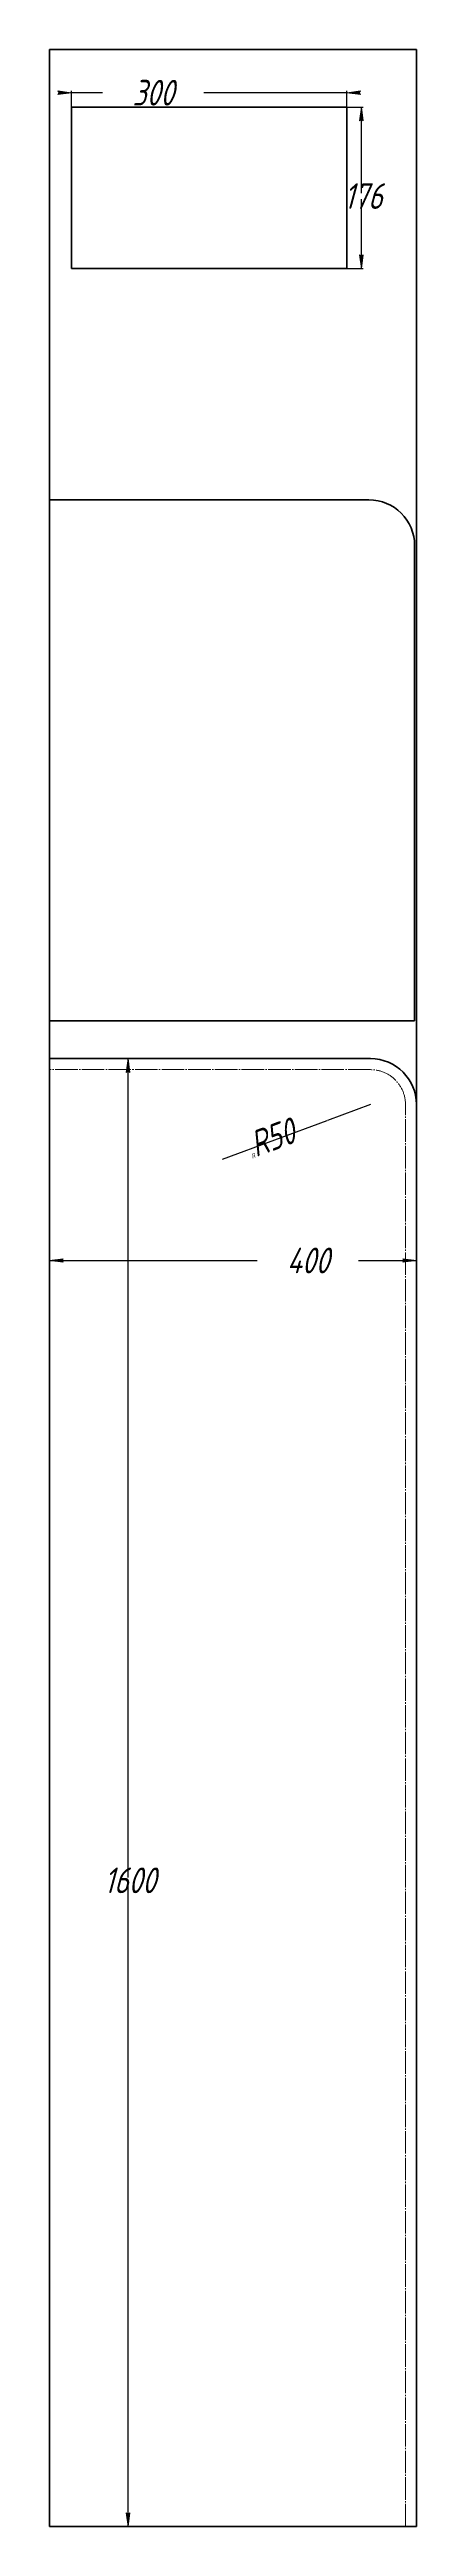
# Model space of a CAD drawing. Header units: millimetres. Extents: x -196 to 3476, y -2003 to 707.
# Drawn here: x 1742 to 2142, y -1995 to 705 of the extents above; entities that cross this region are included whole.
import ezdxf

# ---------------------------------------------------------------- set-up
doc = ezdxf.new("R2010")
doc.units = ezdxf.units.MM
for name, pattern in [('K5LT_AXLED', [29.02777862548828, 24.52777862548828, -1.5, 1.5, -1.5]), ('K5LT_BASIC', [0]), ('K5LT_THIN', [0])]:
    doc.linetypes.add(name, pattern=pattern)
doc.layers.add('Системный слой', color=7, linetype='Continuous')
doc.styles.add('KDIMTEXTSTYLE', font='GOST_AU.SHX', dxfattribs={"width": 0.96, "oblique": 15, "height": 5})
doc.dimstyles.new('KDIMSTYLE (1.00)', dxfattribs={"dimtxt": 5, "dimasz": 1, "dimexe": 2, "dimexo": 0, "dimgap": 1, "dimtad": 1, "dimtxsty": 'KDIMTEXTSTYLE', "dimsah": 1, "dimcen": 0, "dimdle": 1, "dimadec": 0, "dimazin": 0, "dimtfac": 0.667, "dimtmove": 0, "dimatfit": 3, "dimfxl": 1, "dimtvp": 1, "dimtolj": 1, "dimtzin": 0, "dimarcsym": 0})

# ---------------------------------------------------------------- blocks, each defined once
blk = doc.blocks.new('U3')
at = {"layer": 'Системный слой', "color": 150, "linetype": 'K5LT_BASIC', "lineweight": 60, "true_color": 0x0080ff}
for p, q in [((1741.502215718783, -1995.254102410818), (1741.502215718783, 704.7458975891816)), ((1741.502215718783, 704.7458975891816), (2141.502215718783, 704.7458975891816)), ((2141.502215718783, 704.7458975891816), (2141.502215718783, -1995.254102410818)), ((2141.502215718783, -1995.254102410818), (1741.502215718783, -1995.254102410818))]:
    blk.add_line(p, q, dxfattribs=at)
blk = doc.blocks.new('KDIMARROW_01')
at = {"layer": 'Системный слой'}
blk.add_hatch(color=0, dxfattribs=at).paths.add_polyline_path([(0, 0), (-15, 1.974787473678591), (-13.5, 1.7e-15), (-15, -1.974787473678587)])
at = {"layer": 'Системный слой', "color": 0, "linetype": 'K5LT_THIN', "lineweight": 18}
for p, q in [((-13.5, 1.7e-15), (-15, 1.974787473678591)), ((-15, 1.974787473678591), (0, 0)), ((0, 0), (-15, -1.974787473678587)), ((-15, -1.974787473678587), (-13.5, 1.7e-15)), ((0, 0), (-1, 0))]:
    blk.add_line(p, q, dxfattribs=at)

msp = doc.modelspace()

# ---------------------------------------------------------------- linework, layer by layer
at = {"layer": 'Системный слой', "color": 150, "linetype": 'K5LT_BASIC', "lineweight": 60, "true_color": 0x0080ff}
for p, q in [((1765.502215718783, 465.9725491555375), (1765.502215718783, 641.9725491555375)), ((1765.502215718783, 641.9725491555375), (2065.502215718783, 641.9725491555374)), ((2065.502215718783, 641.9725491555374), (2065.502215718783, 465.9725491555375)), ((2065.502215718783, 465.9725491555375), (1765.502215718783, 465.9725491555375)), ((2089.502215718783, 213.9416177480139), (1741.502215718783, 213.9416177480139)), ((1741.502215718783, 213.9416177480139), (1741.502215718783, -354.0583822519866)), ((2139.502215718783, -354.0583822519866), (2139.502215718783, 163.9416177480139)), ((1741.502215718783, -354.0583822519866), (2139.502215718783, -354.0583822519866)), ((1741.502215718783, -395.2541024108185), (1741.502215718783, -1995.254102410818)), ((2091.502215718783, -395.2541024108186), (1741.502215718783, -395.2541024108185)), ((2141.502215718783, -1995.254102410818), (2141.502215718783, -445.2541024108184)), ((1741.502215718783, -1995.254102410818), (2141.502215718783, -1995.254102410818))]:
    msp.add_line(p, q, dxfattribs=at)
at = {"layer": 'Системный слой', "color": 30, "linetype": 'K5LT_AXLED', "lineweight": 18, "true_color": 0xff8000}
for p, q in [((2091.502215718783, -407.2541024108186), (1741.502215718783, -407.2541024108185)), ((2129.502215718783, -1995.254102410818), (2129.502215718783, -445.2541024108184))]:
    msp.add_line(p, q, dxfattribs=at)
at = {"layer": 'Системный слой', "color": 150, "linetype": 'K5LT_BASIC', "lineweight": 60, "true_color": 0x0080ff}
for centre, end in [((2089.502215718783, 163.9416177480139), 90), ((2091.502215718783, -445.2541024108185), 89.99999999999997)]:
    msp.add_arc(centre, 50.00000000000001, 0, end, dxfattribs=at)
at = {"layer": 'Системный слой', "color": 30, "linetype": 'K5LT_AXLED', "lineweight": 18, "true_color": 0xff8000}
msp.add_arc((2091.502215718783, -445.2541024108185), 38.00000000000001, 0, 89.99999999999997, dxfattribs=at)

# ---------------------------------------------------------------- block references
at = {"layer": 'Системный слой'}
msp.add_blockref('U3', (0, 0), dxfattribs=at)

# ---------------------------------------------------------------- dimensions: what is measured, and where the dimension line sits
at = {"layer": 'Системный слой', "color": 7}
for base, p1, p2, location in [((1765.502215718783, 657.6753578630164), (2065.502215718783, 641.9725491555374), (1765.502215718783, 641.9725491555375), (1854.415217732943, 657.6753578630164)), ((2141.502215718783, -615.2785826965339), (1741.502215718783, -395.2541024108185), (2141.502215718783, -445.2541024108185), (2023.189491765251, -615.2785826965339))]:
    msp.add_linear_dim(base=base, p1=p1, p2=p2, location=location, dimstyle='KDIMSTYLE (1.00)', override={"dimexo": 0, "dimtoh": 1, "dimpost": '\\H28.0;\\W0.965;\\Q15;<>', "dimblk1": 'KDIMARROW_01', "dimblk2": 'KDIMARROW_01', "dimse1": 0, "dimse2": 0, "dimclrt": 7, "dimtmove": 1, "dimtolj": 1}, dxfattribs=at).render()
for base, p1, p2, location in [((2081.468295099661, 641.9725491555374), (2065.502215718783, 465.9725491555375), (2065.502215718783, 641.9725491555374), (2083.468295099661, 545.0175510500374)), ((1827.069918965853, -395.2541024108186), (1741.502215718783, -1995.254102410818), (1741.502215718783, -395.2541024108186), (1829.069918965853, -1290.946759000738))]:
    msp.add_linear_dim(base=base, p1=p1, p2=p2, angle=90, location=location, dimstyle='KDIMSTYLE (1.00)', override={"dimexo": 0, "dimtoh": 1, "dimpost": '\\H28.0;\\W0.965;\\Q15;<>', "dimblk1": 'KDIMARROW_01', "dimblk2": 'KDIMARROW_01', "dimse1": 0, "dimse2": 0, "dimclrt": 7, "dimtmove": 1, "dimtolj": 1}, dxfattribs=at).render()
msp.add_radius_dim(center=(2091.502215718783, -445.2541024108185), radius=50.00000000000008, location=(1983.681223281043, -485.2178500402283), dimstyle='KDIMSTYLE (1.00)', override={"dimpost": '\\H28.0;\\W0.965;\\Q15;R<>', "dimblk2": 'KDIMARROW_01', "dimclrt": 7, "dimtolj": 1}, dxfattribs=at).render()

doc.saveas('drawing.dxf')
